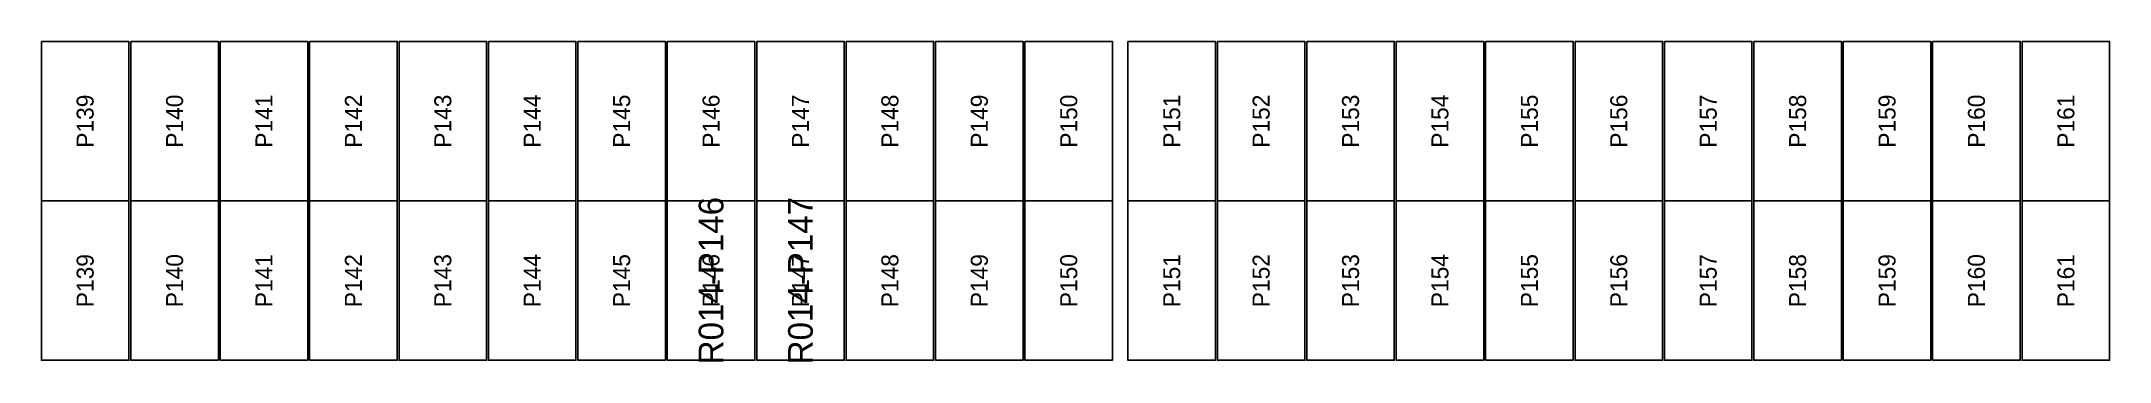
# Model space of a CAD drawing. Extents: x 296295 to 296770, y 651564 to 652121.
# Drawn here: x 296499.49 to 296526.28, y 652067.91 to 652072.06 of the extents above; entities that cross this region are included whole.
import ezdxf
from ezdxf.enums import TextEntityAlignment as Align

# ---------------------------------------------------------------- set-up
doc = ezdxf.new("R2010")
doc.units = 0

msp = doc.modelspace()

# ---------------------------------------------------------------- texts
at = {"layer": 'DEFECT_LABELS'}
for s, p in [('R014-P146', (296508.166, 652068.96)), ('R014-P147', (296509.324, 652068.96))]:
    msp.add_text(s, height=0.32, rotation=90, dxfattribs=at).set_placement(p, align=Align.MIDDLE_CENTER)
at = {"layer": 'PANEL_POSITION'}
for s, p in [('P139', (296500.06, 652071.023)), ('P140', (296501.218, 652071.023)), ('P141', (296502.376, 652071.023)), ('P142', (296503.534, 652071.023)), ('P143', (296504.692, 652071.023)), ('P144', (296505.85, 652071.023)), ('P145', (296507.008, 652071.023)), ('P146', (296508.166, 652071.023)), ('P147', (296509.324, 652071.023)), ('P148', (296510.482, 652071.023)), ('P149', (296511.64, 652071.023)), ('P150', (296512.798, 652071.023)), ('P151', (296514.132, 652071.023)), ('P152', (296515.29, 652071.023)), ('P153', (296516.448, 652071.023)), ('P154', (296517.606, 652071.023)), ('P155', (296518.764, 652071.023)), ('P156', (296519.922, 652071.023)), ('P157', (296521.08, 652071.023)), ('P158', (296522.238, 652071.023)), ('P159', (296523.396, 652071.023)), ('P160', (296524.554, 652071.023)), ('P161', (296525.712, 652071.023)), ('P139', (296500.06, 652068.96)), ('P140', (296501.218, 652068.96)), ('P141', (296502.376, 652068.96)), ('P142', (296503.534, 652068.96)), ('P143', (296504.692, 652068.96)), ('P144', (296505.85, 652068.96)), ('P145', (296507.008, 652068.96)), ('P146', (296508.166, 652068.96)), ('P147', (296509.324, 652068.96)), ('P148', (296510.482, 652068.96)), ('P149', (296511.64, 652068.96)), ('P150', (296512.798, 652068.96)), ('P151', (296514.132, 652068.96)), ('P152', (296515.29, 652068.96)), ('P153', (296516.448, 652068.96)), ('P154', (296517.606, 652068.96)), ('P155', (296518.764, 652068.96)), ('P156', (296519.922, 652068.96)), ('P157', (296521.08, 652068.96)), ('P158', (296522.238, 652068.96)), ('P159', (296523.396, 652068.96)), ('P160', (296524.554, 652068.96)), ('P161', (296525.712, 652068.96))]:
    msp.add_text(s, height=0.22, rotation=90, dxfattribs=at).set_placement(p, align=Align.MIDDLE_CENTER)

# ---------------------------------------------------------------- linework, layer by layer
at = {"layer": 'DEFECTIVE_PANELS'}
for points in [[(296507.599, 652069.992), (296508.733, 652069.992), (296508.733, 652067.929), (296507.599, 652067.929)], [(296508.757, 652069.992), (296509.891, 652069.992), (296509.891, 652067.929), (296508.757, 652067.929)]]:
    msp.add_lwpolyline(points, close=True, dxfattribs=at)
at = {"layer": 'PANELS_MASTER'}
for points in [[(296499.493, 652072.055), (296500.627, 652072.055), (296500.627, 652069.992), (296499.493, 652069.992)], [(296500.651, 652072.055), (296501.785, 652072.055), (296501.785, 652069.992), (296500.651, 652069.992)], [(296501.809, 652072.055), (296502.943, 652072.055), (296502.943, 652069.992), (296501.809, 652069.992)], [(296502.967, 652072.055), (296504.101, 652072.055), (296504.101, 652069.992), (296502.967, 652069.992)], [(296504.125, 652072.055), (296505.259, 652072.055), (296505.259, 652069.992), (296504.125, 652069.992)], [(296505.283, 652072.055), (296506.417, 652072.055), (296506.417, 652069.992), (296505.283, 652069.992)], [(296506.441, 652072.055), (296507.575, 652072.055), (296507.575, 652069.992), (296506.441, 652069.992)], [(296507.599, 652072.055), (296508.733, 652072.055), (296508.733, 652069.992), (296507.599, 652069.992)], [(296508.757, 652072.055), (296509.891, 652072.055), (296509.891, 652069.992), (296508.757, 652069.992)], [(296509.915, 652072.055), (296511.049, 652072.055), (296511.049, 652069.992), (296509.915, 652069.992)], [(296511.073, 652072.055), (296512.207, 652072.055), (296512.207, 652069.992), (296511.073, 652069.992)], [(296512.231, 652072.055), (296513.365, 652072.055), (296513.365, 652069.992), (296512.231, 652069.992)], [(296513.565, 652072.055), (296514.699, 652072.055), (296514.699, 652069.992), (296513.565, 652069.992)], [(296514.723, 652072.055), (296515.857, 652072.055), (296515.857, 652069.992), (296514.723, 652069.992)], [(296515.881, 652072.055), (296517.015, 652072.055), (296517.015, 652069.992), (296515.881, 652069.992)], [(296517.039, 652072.055), (296518.173, 652072.055), (296518.173, 652069.992), (296517.039, 652069.992)], [(296518.197, 652072.055), (296519.331, 652072.055), (296519.331, 652069.992), (296518.197, 652069.992)], [(296519.355, 652072.055), (296520.489, 652072.055), (296520.489, 652069.992), (296519.355, 652069.992)], [(296520.513, 652072.055), (296521.647, 652072.055), (296521.647, 652069.992), (296520.513, 652069.992)], [(296521.671, 652072.055), (296522.805, 652072.055), (296522.805, 652069.992), (296521.671, 652069.992)], [(296522.829, 652072.055), (296523.963, 652072.055), (296523.963, 652069.992), (296522.829, 652069.992)], [(296523.987, 652072.055), (296525.121, 652072.055), (296525.121, 652069.992), (296523.987, 652069.992)], [(296525.145, 652072.055), (296526.279, 652072.055), (296526.279, 652069.992), (296525.145, 652069.992)], [(296499.493, 652069.992), (296500.627, 652069.992), (296500.627, 652067.929), (296499.493, 652067.929)], [(296500.651, 652069.992), (296501.785, 652069.992), (296501.785, 652067.929), (296500.651, 652067.929)], [(296501.809, 652069.992), (296502.943, 652069.992), (296502.943, 652067.929), (296501.809, 652067.929)], [(296502.967, 652069.992), (296504.101, 652069.992), (296504.101, 652067.929), (296502.967, 652067.929)], [(296504.125, 652069.992), (296505.259, 652069.992), (296505.259, 652067.929), (296504.125, 652067.929)], [(296505.283, 652069.992), (296506.417, 652069.992), (296506.417, 652067.929), (296505.283, 652067.929)], [(296506.441, 652069.992), (296507.575, 652069.992), (296507.575, 652067.929), (296506.441, 652067.929)], [(296509.915, 652069.992), (296511.049, 652069.992), (296511.049, 652067.929), (296509.915, 652067.929)], [(296511.073, 652069.992), (296512.207, 652069.992), (296512.207, 652067.929), (296511.073, 652067.929)], [(296512.231, 652069.992), (296513.365, 652069.992), (296513.365, 652067.929), (296512.231, 652067.929)], [(296513.565, 652069.992), (296514.699, 652069.992), (296514.699, 652067.929), (296513.565, 652067.929)], [(296514.723, 652069.992), (296515.857, 652069.992), (296515.857, 652067.929), (296514.723, 652067.929)], [(296515.881, 652069.992), (296517.015, 652069.992), (296517.015, 652067.929), (296515.881, 652067.929)], [(296517.039, 652069.992), (296518.173, 652069.992), (296518.173, 652067.929), (296517.039, 652067.929)], [(296518.197, 652069.992), (296519.331, 652069.992), (296519.331, 652067.929), (296518.197, 652067.929)], [(296519.355, 652069.992), (296520.489, 652069.992), (296520.489, 652067.929), (296519.355, 652067.929)], [(296520.513, 652069.992), (296521.647, 652069.992), (296521.647, 652067.929), (296520.513, 652067.929)], [(296521.671, 652069.992), (296522.805, 652069.992), (296522.805, 652067.929), (296521.671, 652067.929)], [(296522.829, 652069.992), (296523.963, 652069.992), (296523.963, 652067.929), (296522.829, 652067.929)], [(296523.987, 652069.992), (296525.121, 652069.992), (296525.121, 652067.929), (296523.987, 652067.929)], [(296525.145, 652069.992), (296526.279, 652069.992), (296526.279, 652067.929), (296525.145, 652067.929)]]:
    msp.add_lwpolyline(points, close=True, dxfattribs=at)

msp.set_redraw_order([(e.dxf.handle, doc.entitydb.next_handle()) for e in msp.query("TEXT MTEXT ATTDEF DIMENSION ARC_DIMENSION")])  # texts and dimensions are drawn at this point

doc.saveas('drawing.dxf')
